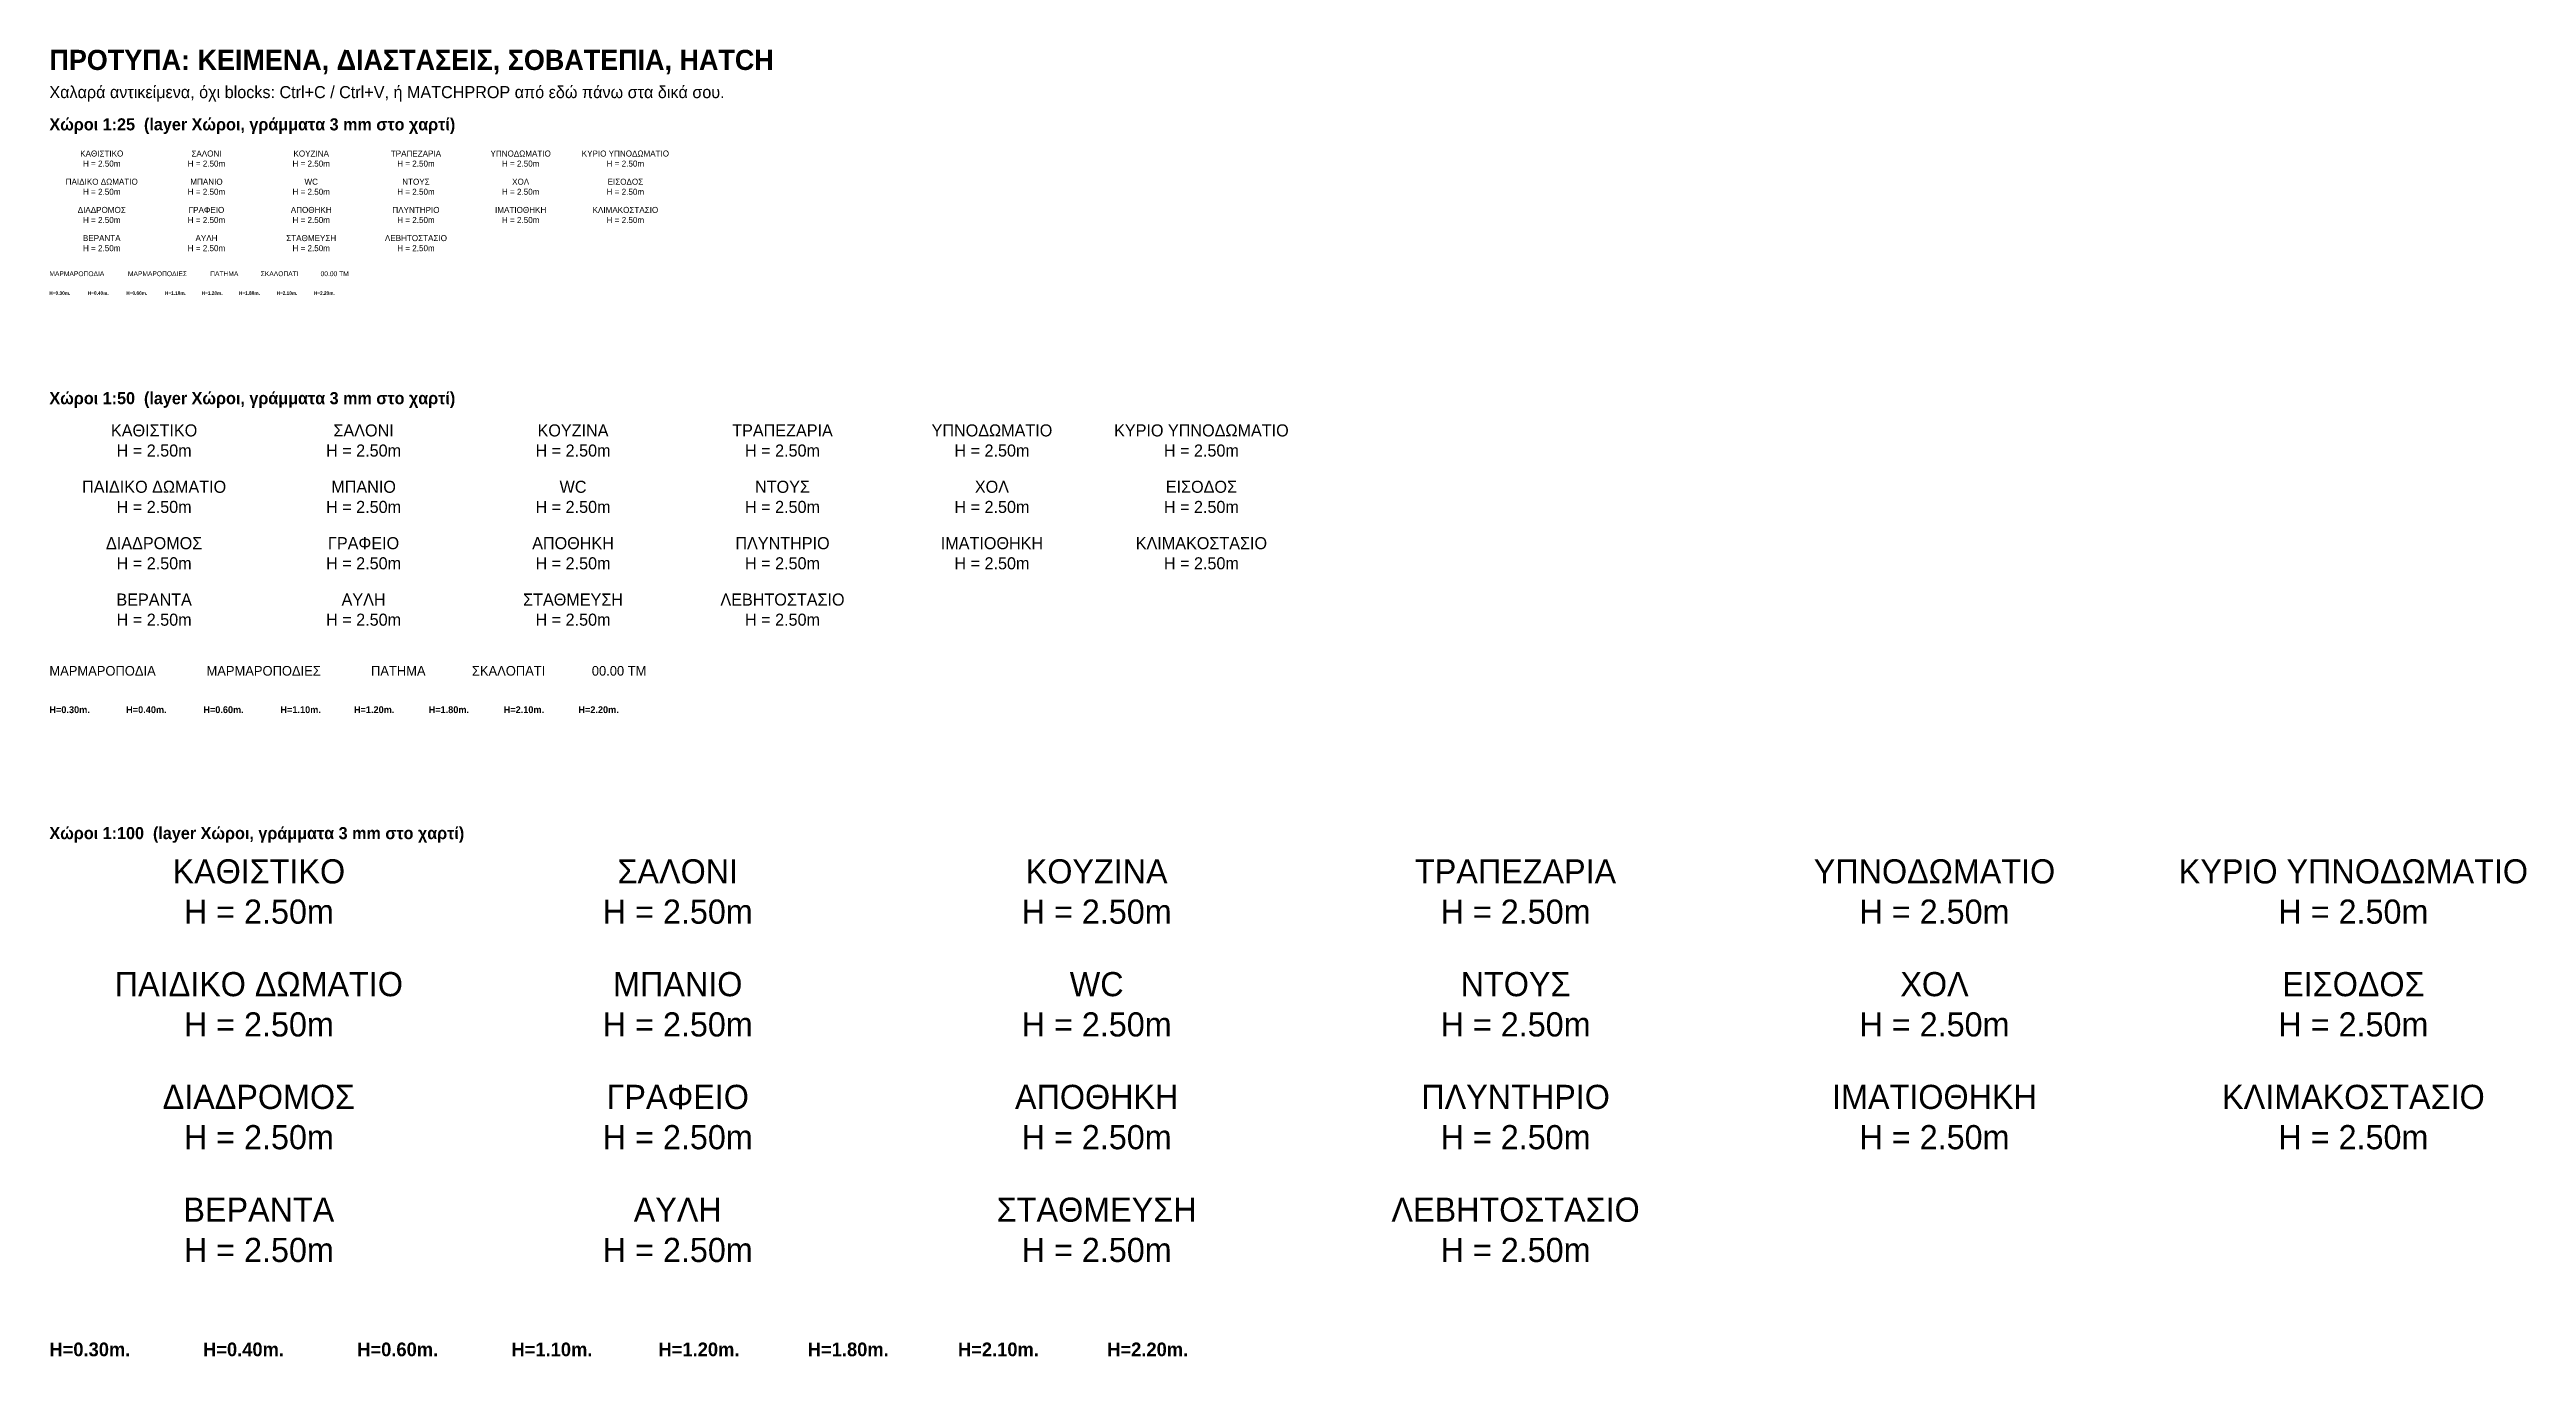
# Model space of a CAD drawing. Extents: x 0 to 269, y -106 to 0.
# Drawn here: x 207.99 to 238.74, y -16.22 to 0 of the extents above; entities that cross this region are included whole.
import ezdxf
from ezdxf.enums import TextEntityAlignment as Align

# ---------------------------------------------------------------- set-up
doc = ezdxf.new("R2010")
doc.units = 0
doc.layers.add('KIT-Οδηγίες', color=140, linetype='Continuous', plot=False)
doc.layers.add('Ετικέτες', color=61, linetype='Continuous', lineweight=18)
doc.layers.add('Χώροι', color=34, linetype='Continuous', lineweight=30)
doc.styles.add('KIT', font='Commissioner-Regular.ttf')
doc.styles.add('KIT-B', font='Commissioner-Bold.ttf')

msp = doc.modelspace()

# ---------------------------------------------------------------- texts
at = {"layer": 'KIT-Οδηγίες'}
for s, height, style, p in [('ΠΡΟΤΥΠΑ: ΚΕΙΜΕΝΑ, ΔΙΑΣΤΑΣΕΙΣ, ΣΟΒΑΤΕΠΙΑ, HATCH', 0.25, 'KIT-B', (207.99, -0.25)), ('Χαλαρά αντικείμενα, όχι blocks: Ctrl+C / Ctrl+V, ή MATCHPROP από εδώ πάνω στα δικά σου.', 0.15, 'KIT', (207.99, -0.6)), ('Χώροι 1:25  (layer Χώροι, γράμματα 3 mm στο χαρτί)', 0.15, 'KIT-B', (207.99, -1)), ('Χώροι 1:50  (layer Χώροι, γράμματα 3 mm στο χαρτί)', 0.15, 'KIT-B', (207.99, -4.4)), ('Χώροι 1:100  (layer Χώροι, γράμματα 3 mm στο χαρτί)', 0.15, 'KIT-B', (207.99, -9.8))]:
    msp.add_text(s, height=height, dxfattribs=dict(at, style=style)).set_placement(p)
at = {"layer": 'Ετικέτες', "color": 1, "style": 'KIT-B'}
for s, height, p in [('H=0.30m.', 0.0425, (207.99, -3.042)), ('H=0.40m.', 0.0425, (208.467, -3.042)), ('H=0.60m.', 0.0425, (208.945, -3.042)), ('H=1.10m.', 0.0425, (209.424, -3.042)), ('H=1.20m.', 0.0425, (209.88, -3.042)), ('H=1.80m.', 0.0425, (210.343, -3.042)), ('H=2.10m.', 0.0425, (210.81, -3.042)), ('H=2.20m.', 0.0425, (211.273, -3.042)), ('H=0.30m.', 0.085, (207.99, -8.235)), ('H=0.40m.', 0.085, (208.943, -8.235)), ('H=0.60m.', 0.085, (209.9, -8.235)), ('H=1.10m.', 0.085, (210.858, -8.235)), ('H=1.20m.', 0.085, (211.77, -8.235)), ('H=1.80m.', 0.085, (212.697, -8.235)), ('H=2.10m.', 0.085, (213.629, -8.235)), ('H=2.20m.', 0.085, (214.556, -8.235)), ('H=0.30m.', 0.17, (207.99, -16.22)), ('H=0.40m.', 0.17, (209.897, -16.22)), ('H=0.60m.', 0.17, (211.811, -16.22)), ('H=1.10m.', 0.17, (213.726, -16.22)), ('H=1.20m.', 0.17, (215.551, -16.22)), ('H=1.80m.', 0.17, (217.404, -16.22)), ('H=2.10m.', 0.17, (219.268, -16.22)), ('H=2.20m.', 0.17, (221.121, -16.22))]:
    msp.add_text(s, height=height, dxfattribs=at).set_placement(p)
at = {"layer": 'Χώροι', "style": 'KIT'}
for s, height, p in [('ΚΑΘΙΣΤΙΚΟ', 0.075, (208.64, -1.325)), ('H = 2.50m', 0.075, (208.64, -1.45)), ('H = 2.50m', 0.075, (209.94, -1.45)), ('ΣΑΛΟΝΙ', 0.075, (209.94, -1.325)), ('H = 2.50m', 0.075, (211.24, -1.45)), ('ΚΟΥΖΙΝΑ', 0.075, (211.24, -1.325)), ('ΤΡΑΠΕΖΑΡΙΑ', 0.075, (212.54, -1.325)), ('H = 2.50m', 0.075, (212.54, -1.45)), ('ΥΠΝΟΔΩΜΑΤΙΟ', 0.075, (213.84, -1.325)), ('H = 2.50m', 0.075, (213.84, -1.45)), ('ΚΥΡΙΟ ΥΠΝΟΔΩΜΑΤΙΟ', 0.075, (215.14, -1.325)), ('H = 2.50m', 0.075, (215.14, -1.45)), ('ΠΑΙΔΙΚΟ ΔΩΜΑΤΙΟ', 0.075, (208.64, -1.675)), ('H = 2.50m', 0.075, (208.64, -1.8)), ('H = 2.50m', 0.075, (209.94, -1.8)), ('ΜΠΑΝΙΟ', 0.075, (209.94, -1.675)), ('H = 2.50m', 0.075, (211.24, -1.8)), ('WC', 0.075, (211.24, -1.675)), ('H = 2.50m', 0.075, (212.54, -1.8)), ('ΝΤΟΥΣ', 0.075, (212.54, -1.675)), ('H = 2.50m', 0.075, (213.84, -1.8)), ('ΧΟΛ', 0.075, (213.84, -1.675)), ('H = 2.50m', 0.075, (215.14, -1.8)), ('ΕΙΣΟΔΟΣ', 0.075, (215.14, -1.675)), ('ΔΙΑΔΡΟΜΟΣ', 0.075, (208.64, -2.025)), ('H = 2.50m', 0.075, (208.64, -2.15)), ('H = 2.50m', 0.075, (209.94, -2.15)), ('ΓΡΑΦΕΙΟ', 0.075, (209.94, -2.025)), ('ΑΠΟΘΗΚΗ', 0.075, (211.24, -2.025)), ('H = 2.50m', 0.075, (211.24, -2.15)), ('ΠΛΥΝΤΗΡΙΟ', 0.075, (212.54, -2.025)), ('H = 2.50m', 0.075, (212.54, -2.15)), ('ΙΜΑΤΙΟΘΗΚΗ', 0.075, (213.84, -2.025)), ('H = 2.50m', 0.075, (213.84, -2.15)), ('ΚΛΙΜΑΚΟΣΤΑΣΙΟ', 0.075, (215.14, -2.025)), ('H = 2.50m', 0.075, (215.14, -2.15)), ('ΒΕΡΑΝΤΑ', 0.075, (208.64, -2.375)), ('H = 2.50m', 0.075, (208.64, -2.5)), ('H = 2.50m', 0.075, (209.94, -2.5)), ('ΑΥΛΗ', 0.075, (209.94, -2.375)), ('ΣΤΑΘΜΕΥΣΗ', 0.075, (211.24, -2.375)), ('H = 2.50m', 0.075, (211.24, -2.5)), ('ΛΕΒΗΤΟΣΤΑΣΙΟ', 0.075, (212.54, -2.375)), ('H = 2.50m', 0.075, (212.54, -2.5)), ('ΚΑΘΙΣΤΙΚΟ', 0.15, (209.29, -4.8)), ('H = 2.50m', 0.15, (209.29, -5.05)), ('H = 2.50m', 0.15, (211.89, -5.05)), ('ΣΑΛΟΝΙ', 0.15, (211.89, -4.8)), ('H = 2.50m', 0.15, (214.49, -5.05)), ('ΚΟΥΖΙΝΑ', 0.15, (214.49, -4.8)), ('ΤΡΑΠΕΖΑΡΙΑ', 0.15, (217.09, -4.8)), ('H = 2.50m', 0.15, (217.09, -5.05)), ('ΥΠΝΟΔΩΜΑΤΙΟ', 0.15, (219.69, -4.8)), ('H = 2.50m', 0.15, (219.69, -5.05)), ('ΚΥΡΙΟ ΥΠΝΟΔΩΜΑΤΙΟ', 0.15, (222.29, -4.8)), ('H = 2.50m', 0.15, (222.29, -5.05)), ('ΠΑΙΔΙΚΟ ΔΩΜΑΤΙΟ', 0.15, (209.29, -5.5)), ('ΜΠΑΝΙΟ', 0.15, (211.89, -5.5)), ('WC', 0.15, (214.49, -5.5)), ('ΝΤΟΥΣ', 0.15, (217.09, -5.5)), ('ΧΟΛ', 0.15, (219.69, -5.5)), ('ΕΙΣΟΔΟΣ', 0.15, (222.29, -5.5)), ('H = 2.50m', 0.15, (209.29, -5.75)), ('H = 2.50m', 0.15, (211.89, -5.75)), ('H = 2.50m', 0.15, (214.49, -5.75)), ('H = 2.50m', 0.15, (217.09, -5.75)), ('H = 2.50m', 0.15, (219.69, -5.75)), ('H = 2.50m', 0.15, (222.29, -5.75)), ('ΔΙΑΔΡΟΜΟΣ', 0.15, (209.29, -6.2)), ('ΓΡΑΦΕΙΟ', 0.15, (211.89, -6.2)), ('ΑΠΟΘΗΚΗ', 0.15, (214.49, -6.2)), ('ΠΛΥΝΤΗΡΙΟ', 0.15, (217.09, -6.2)), ('ΙΜΑΤΙΟΘΗΚΗ', 0.15, (219.69, -6.2)), ('ΚΛΙΜΑΚΟΣΤΑΣΙΟ', 0.15, (222.29, -6.2)), ('H = 2.50m', 0.15, (209.29, -6.45)), ('H = 2.50m', 0.15, (211.89, -6.45)), ('H = 2.50m', 0.15, (214.49, -6.45)), ('H = 2.50m', 0.15, (217.09, -6.45)), ('H = 2.50m', 0.15, (219.69, -6.45)), ('H = 2.50m', 0.15, (222.29, -6.45)), ('ΒΕΡΑΝΤΑ', 0.15, (209.29, -6.9)), ('ΑΥΛΗ', 0.15, (211.89, -6.9)), ('ΣΤΑΘΜΕΥΣΗ', 0.15, (214.49, -6.9)), ('ΛΕΒΗΤΟΣΤΑΣΙΟ', 0.15, (217.09, -6.9)), ('H = 2.50m', 0.15, (209.29, -7.15)), ('H = 2.50m', 0.15, (211.89, -7.15)), ('H = 2.50m', 0.15, (214.49, -7.15)), ('H = 2.50m', 0.15, (217.09, -7.15)), ('ΚΑΘΙΣΤΙΚΟ', 0.3, (210.59, -10.35)), ('ΣΑΛΟΝΙ', 0.3, (215.79, -10.35)), ('ΚΟΥΖΙΝΑ', 0.3, (220.99, -10.35)), ('ΤΡΑΠΕΖΑΡΙΑ', 0.3, (226.19, -10.35)), ('ΥΠΝΟΔΩΜΑΤΙΟ', 0.3, (231.39, -10.35)), ('ΚΥΡΙΟ ΥΠΝΟΔΩΜΑΤΙΟ', 0.3, (236.59, -10.35)), ('H = 2.50m', 0.3, (210.59, -10.85)), ('H = 2.50m', 0.3, (215.79, -10.85)), ('H = 2.50m', 0.3, (220.99, -10.85)), ('H = 2.50m', 0.3, (226.19, -10.85)), ('H = 2.50m', 0.3, (231.39, -10.85)), ('H = 2.50m', 0.3, (236.59, -10.85)), ('ΠΑΙΔΙΚΟ ΔΩΜΑΤΙΟ', 0.3, (210.59, -11.75)), ('ΜΠΑΝΙΟ', 0.3, (215.79, -11.75)), ('WC', 0.3, (220.99, -11.75)), ('ΝΤΟΥΣ', 0.3, (226.19, -11.75)), ('ΧΟΛ', 0.3, (231.39, -11.75)), ('ΕΙΣΟΔΟΣ', 0.3, (236.59, -11.75)), ('H = 2.50m', 0.3, (210.59, -12.25)), ('H = 2.50m', 0.3, (215.79, -12.25)), ('H = 2.50m', 0.3, (220.99, -12.25)), ('H = 2.50m', 0.3, (226.19, -12.25)), ('H = 2.50m', 0.3, (231.39, -12.25)), ('H = 2.50m', 0.3, (236.59, -12.25)), ('ΔΙΑΔΡΟΜΟΣ', 0.3, (210.59, -13.15)), ('ΓΡΑΦΕΙΟ', 0.3, (215.79, -13.15)), ('ΑΠΟΘΗΚΗ', 0.3, (220.99, -13.15)), ('ΠΛΥΝΤΗΡΙΟ', 0.3, (226.19, -13.15)), ('ΙΜΑΤΙΟΘΗΚΗ', 0.3, (231.39, -13.15)), ('ΚΛΙΜΑΚΟΣΤΑΣΙΟ', 0.3, (236.59, -13.15)), ('H = 2.50m', 0.3, (210.59, -13.65)), ('H = 2.50m', 0.3, (215.79, -13.65)), ('H = 2.50m', 0.3, (220.99, -13.65)), ('H = 2.50m', 0.3, (226.19, -13.65)), ('H = 2.50m', 0.3, (231.39, -13.65)), ('H = 2.50m', 0.3, (236.59, -13.65)), ('ΒΕΡΑΝΤΑ', 0.3, (210.59, -14.55)), ('ΑΥΛΗ', 0.3, (215.79, -14.55)), ('ΣΤΑΘΜΕΥΣΗ', 0.3, (220.99, -14.55)), ('ΛΕΒΗΤΟΣΤΑΣΙΟ', 0.3, (226.19, -14.55)), ('H = 2.50m', 0.3, (210.59, -15.05)), ('H = 2.50m', 0.3, (215.79, -15.05)), ('H = 2.50m', 0.3, (220.99, -15.05)), ('H = 2.50m', 0.3, (226.19, -15.05))]:
    msp.add_text(s, height=height, dxfattribs=at).set_placement(p, align=Align.CENTER)
for s, height, p in [('ΜΑΡΜΑΡΟΠΟΔΙΑ', 0.06, (207.99, -2.81)), ('ΜΑΡΜΑΡΟΠΟΔΙΕΣ', 0.06, (208.965, -2.81)), ('ΠΑΤΗΜΑ', 0.06, (209.986, -2.81)), ('ΣΚΑΛΟΠΑΤΙ', 0.06, (210.613, -2.81)), ('00.00 ΤΜ', 0.06, (211.356, -2.81)), ('ΜΑΡΜΑΡΟΠΟΔΙΑ', 0.12, (207.99, -7.77)), ('ΜΑΡΜΑΡΟΠΟΔΙΕΣ', 0.12, (209.94, -7.77)), ('ΠΑΤΗΜΑ', 0.12, (211.982, -7.77)), ('ΣΚΑΛΟΠΑΤΙ', 0.12, (213.235, -7.77)), ('00.00 ΤΜ', 0.12, (214.723, -7.77))]:
    msp.add_text(s, height=height, dxfattribs=at).set_placement(p)

doc.saveas('drawing.dxf')
